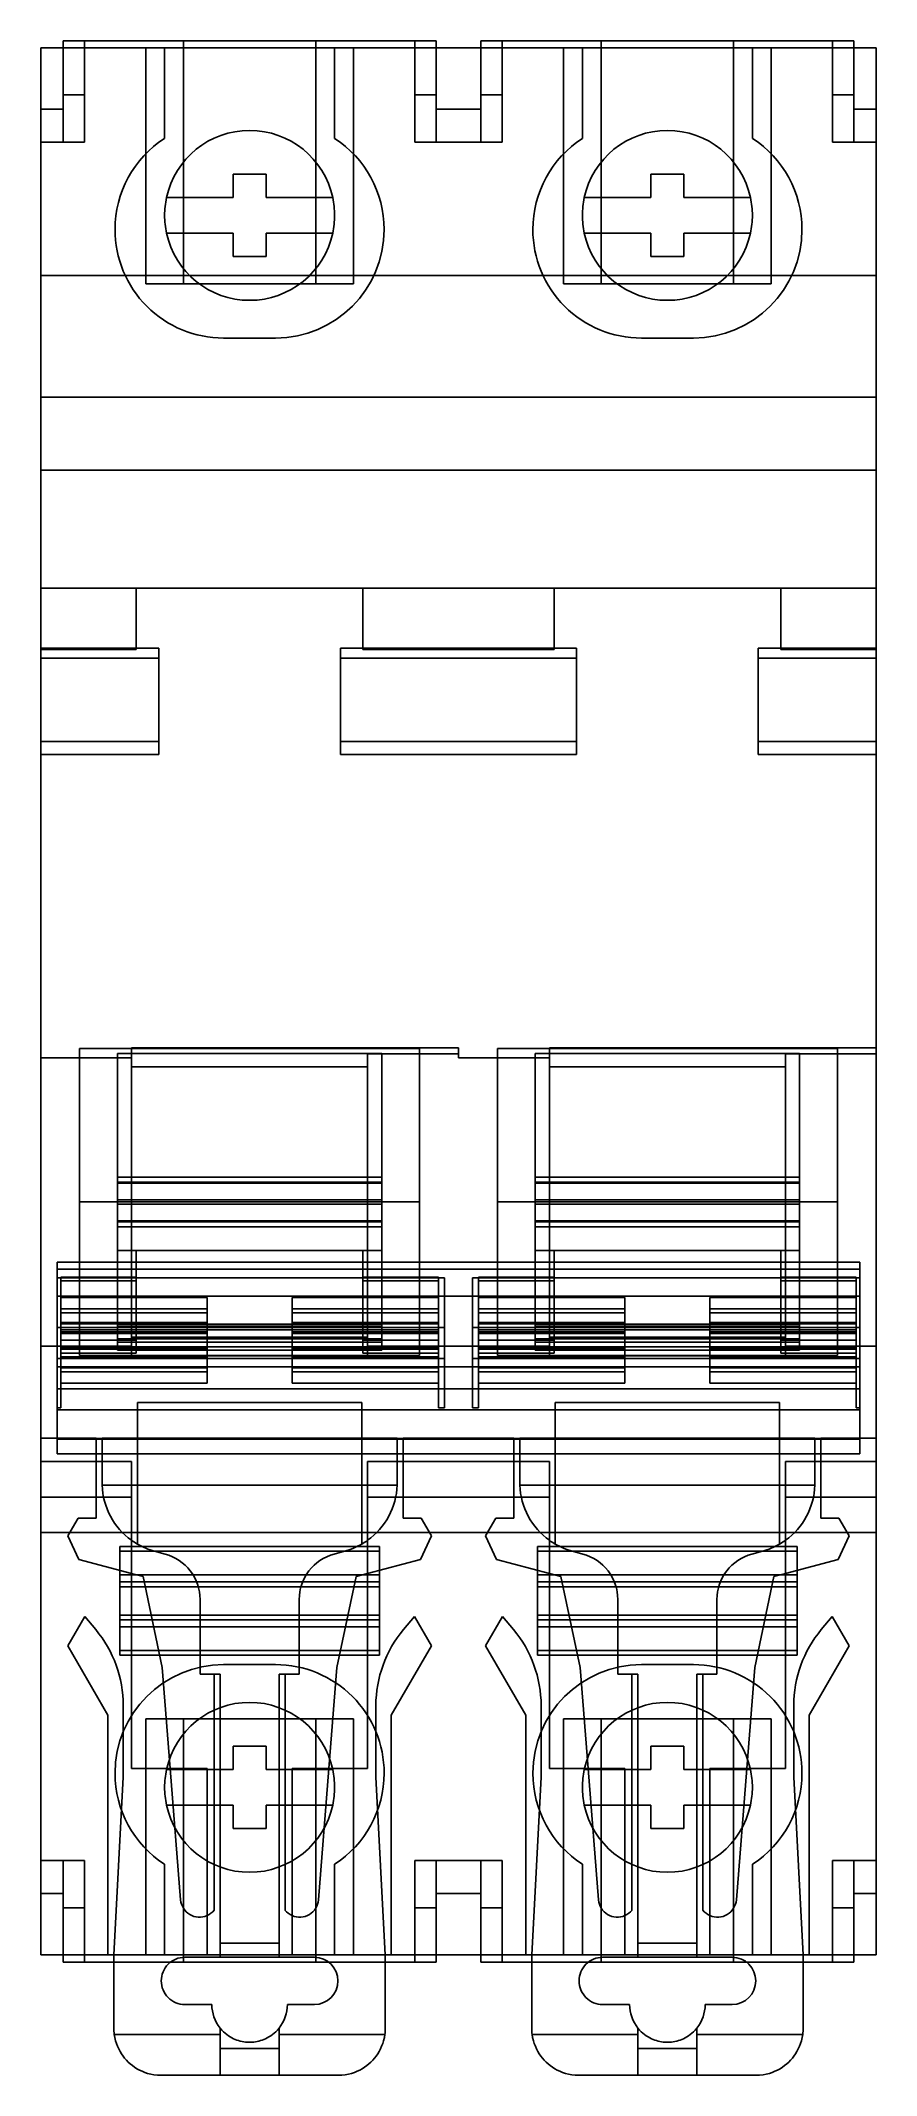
# Model space of a CAD drawing. Header units: millimetres. Extents: x -35.4 to 0, y -4.8 to 81.4.
import ezdxf

# ---------------------------------------------------------------- set-up
doc = ezdxf.new("R2010")
doc.units = ezdxf.units.MM
doc.layers.add('HIDDEN', color=7, linetype='Continuous')
doc.layers.add('THICK', color=7, linetype='Continuous')

msp = doc.modelspace()

# ---------------------------------------------------------------- linework, layer by layer
at = {"layer": 'HIDDEN'}
for p, q in [((-35.4, 81.1), (-35.4, 81.1)), ((-35.4, 81.1), (-35.4, 81.1)), ((-34.45, 81.4), (-34.45, 81.4)), ((-34.45, 81.1), (-34.45, 81.1)), ((-34.45, 81.1), (-34.45, 81.1)), ((-34.45, 78.5), (-34.45, 81.1)), ((-33.55, 81.4), (-33.55, 81.4)), ((-33.55, 81.1), (-33.55, 81.1)), ((-33.55, 79.1), (-33.55, 81.1)), ((-30.95, 81.1), (-30.95, 81.1)), ((-30.95, 81.1), (-30.95, 71.1)), ((-30.15, 81.1), (-30.15, 81.1)), ((-30.15, 77.261), (-30.15, 81.1)), ((-29.35, 81.1), (-29.35, 81.1)), ((-29.35, 81.1), (-29.35, 71.1)), ((-23.75, 81.1), (-23.75, 81.1)), ((-23.75, 81.1), (-23.75, 71.1)), ((-22.95, 81.1), (-22.95, 81.1)), ((-22.95, 81.1), (-22.95, 77.261)), ((-22.15, 81.1), (-22.15, 71.1)), ((-22.15, 81.1), (-22.15, 81.1)), ((-19.55, 81.4), (-19.55, 81.4)), ((-19.55, 81.1), (-19.55, 81.1)), ((-19.55, 79.1), (-19.55, 81.1)), ((-18.65, 81.4), (-18.65, 81.4)), ((-18.65, 81.1), (-18.65, 81.1)), ((-18.65, 81.1), (-18.65, 81.1)), ((-18.65, 78.5), (-18.65, 81.1)), ((-16.75, 81.4), (-16.75, 81.4)), ((-16.75, 81.1), (-16.75, 81.1)), ((-16.75, 81.1), (-16.75, 81.1)), ((-16.75, 78.5), (-16.75, 81.1)), ((-15.85, 81.4), (-15.85, 81.4)), ((-15.85, 81.1), (-15.85, 81.1)), ((-15.85, 79.1), (-15.85, 81.1)), ((-13.25, 81.1), (-13.25, 81.1)), ((-13.25, 81.1), (-13.25, 71.1)), ((-12.45, 81.1), (-12.45, 81.1)), ((-12.45, 77.261), (-12.45, 81.1)), ((-11.65, 81.1), (-11.65, 81.1)), ((-11.65, 81.1), (-11.65, 71.1)), ((-6.05, 81.1), (-6.05, 81.1)), ((-6.05, 81.1), (-6.05, 71.1)), ((-5.25, 81.1), (-5.25, 81.1)), ((-5.25, 81.1), (-5.25, 77.261)), ((-4.45, 81.1), (-4.45, 71.1)), ((-4.45, 81.1), (-4.45, 81.1)), ((-1.85, 81.4), (-1.85, 81.4)), ((-1.85, 81.1), (-1.85, 81.1)), ((-1.85, 79.1), (-1.85, 81.1)), ((-0.95, 81.4), (-0.95, 81.4)), ((-0.95, 81.1), (-0.95, 81.1)), ((-0.95, 81.1), (-0.95, 81.1)), ((-0.95, 78.5), (-0.95, 81.1)), ((0, 81.1), (0, 81.1)), ((0, 81.1), (0, 81.1)), ((-35.4, 78.5), (-35.4, 78.5)), ((-35.4, 78.5), (-34.45, 78.5)), ((-34.45, 79.1), (-33.55, 79.1)), ((-34.45, 79.1), (-34.45, 79.1)), ((-34.45, 77.1), (-34.45, 78.5)), ((-34.45, 78.5), (-34.45, 78.5)), ((-33.55, 77.1), (-33.55, 79.1)), ((-33.55, 79.1), (-33.55, 79.1)), ((-19.55, 79.1), (-19.55, 79.1)), ((-19.55, 77.1), (-19.55, 79.1)), ((-18.65, 79.1), (-19.55, 79.1)), ((-18.65, 79.1), (-18.65, 79.1)), ((-18.65, 78.5), (-18.65, 78.5)), ((-18.65, 77.1), (-18.65, 78.5)), ((-18.65, 78.5), (-16.75, 78.5)), ((-16.75, 79.1), (-16.75, 79.1)), ((-16.75, 79.1), (-15.85, 79.1)), ((-16.75, 77.1), (-16.75, 78.5)), ((-16.75, 78.5), (-16.75, 78.5)), ((-15.85, 77.1), (-15.85, 79.1)), ((-15.85, 79.1), (-15.85, 79.1)), ((-1.85, 79.1), (-1.85, 79.1)), ((-1.85, 77.1), (-1.85, 79.1)), ((-0.95, 79.1), (-1.85, 79.1)), ((-0.95, 79.1), (-0.95, 79.1)), ((-0.95, 78.5), (-0.95, 78.5)), ((-0.95, 77.1), (-0.95, 78.5)), ((0, 78.5), (-0.95, 78.5)), ((0, 78.5), (0, 78.5)), ((-35.4, 77.1), (-35.4, 77.1)), ((-35.4, 77.1), (-34.45, 77.1)), ((-34.45, 77.1), (-34.45, 77.1)), ((-34.45, 77.1), (-34.45, 77.1)), ((-34.45, 77.1), (-33.55, 77.1)), ((-33.55, 77.1), (-33.55, 77.1)), ((-30.15, 77.261), (-30.15, 77.261)), ((-22.95, 77.261), (-22.95, 77.261)), ((-19.55, 77.1), (-19.55, 77.1)), ((-18.65, 77.1), (-19.55, 77.1)), ((-18.65, 77.1), (-18.65, 77.1)), ((-18.65, 77.1), (-18.65, 77.1)), ((-18.65, 77.1), (-16.75, 77.1)), ((-16.75, 77.1), (-16.75, 77.1)), ((-16.75, 77.1), (-15.85, 77.1)), ((-16.75, 77.1), (-16.75, 77.1)), ((-15.85, 77.1), (-15.85, 77.1)), ((-12.45, 77.261), (-12.45, 77.261)), ((-5.25, 77.261), (-5.25, 77.261)), ((-1.85, 77.1), (-1.85, 77.1)), ((-0.95, 77.1), (-1.85, 77.1)), ((-0.95, 77.1), (-0.95, 77.1)), ((-0.95, 77.1), (-0.95, 77.1)), ((0, 77.1), (-0.95, 77.1)), ((0, 77.1), (0, 77.1)), ((-27.25, 74.75), (-27.25, 75.75)), ((-27.25, 75.75), (-25.85, 75.75)), ((-27.25, 75.75), (-27.25, 75.75)), ((-25.85, 75.75), (-25.85, 74.75)), ((-25.85, 75.75), (-25.85, 75.75)), ((-9.55, 74.75), (-9.55, 75.75)), ((-9.55, 75.75), (-8.15, 75.75)), ((-9.55, 75.75), (-9.55, 75.75)), ((-8.15, 75.75), (-8.15, 74.75)), ((-8.15, 75.75), (-8.15, 75.75)), ((-30.071, 74.75), (-30.071, 74.75)), ((-30.071, 74.75), (-27.25, 74.75)), ((-27.25, 74.75), (-27.25, 74.75)), ((-25.85, 74.75), (-23.029, 74.75)), ((-25.85, 74.75), (-25.85, 74.75)), ((-23.029, 74.75), (-23.029, 74.75)), ((-12.371, 74.75), (-12.371, 74.75)), ((-12.371, 74.75), (-9.55, 74.75)), ((-9.55, 74.75), (-9.55, 74.75)), ((-8.15, 74.75), (-5.329, 74.75)), ((-8.15, 74.75), (-8.15, 74.75)), ((-5.329, 74.75), (-5.329, 74.75)), ((-30.15, 74), (-30.15, 74)), ((-22.95, 74), (-22.95, 74)), ((-12.45, 74), (-12.45, 74)), ((-5.25, 74), (-5.25, 74)), ((-27.25, 73.25), (-30.071, 73.25)), ((-30.071, 73.25), (-30.071, 73.25)), ((-27.25, 72.25), (-27.25, 73.25)), ((-27.25, 73.25), (-27.25, 73.25)), ((-23.029, 73.25), (-25.85, 73.25)), ((-25.85, 73.25), (-25.85, 72.25)), ((-25.85, 73.25), (-25.85, 73.25)), ((-23.029, 73.25), (-23.029, 73.25)), ((-9.55, 73.25), (-12.371, 73.25)), ((-12.371, 73.25), (-12.371, 73.25)), ((-9.55, 72.25), (-9.55, 73.25)), ((-9.55, 73.25), (-9.55, 73.25)), ((-5.329, 73.25), (-8.15, 73.25)), ((-8.15, 73.25), (-8.15, 72.25)), ((-8.15, 73.25), (-8.15, 73.25)), ((-5.329, 73.25), (-5.329, 73.25)), ((-25.85, 72.25), (-27.25, 72.25)), ((-27.25, 72.25), (-27.25, 72.25)), ((-25.85, 72.25), (-25.85, 72.25)), ((-8.15, 72.25), (-9.55, 72.25)), ((-9.55, 72.25), (-9.55, 72.25)), ((-8.15, 72.25), (-8.15, 72.25)), ((-30.95, 71.1), (-26.55, 71.1)), ((-30.95, 71.1), (-30.95, 71.1)), ((-29.35, 71.1), (-29.35, 71.1)), ((-26.55, 71.1), (-22.15, 71.1)), ((-23.75, 71.1), (-23.75, 71.1)), ((-22.15, 71.1), (-22.15, 71.1)), ((-13.25, 71.1), (-8.85, 71.1)), ((-13.25, 71.1), (-13.25, 71.1)), ((-11.65, 71.1), (-11.65, 71.1)), ((-8.85, 71.1), (-4.45, 71.1)), ((-6.05, 71.1), (-6.05, 71.1)), ((-4.45, 71.1), (-4.45, 71.1)), ((-27.649, 68.8), (-27.649, 68.8)), ((-25.45, 68.8), (-27.649, 68.8)), ((-25.45, 68.8), (-25.45, 68.8)), ((-9.949, 68.8), (-9.949, 68.8)), ((-7.75, 68.8), (-9.949, 68.8)), ((-7.75, 68.8), (-7.75, 68.8)), ((-35.4, 63.2), (-35.4, 63.2)), ((0, 63.2), (-35.4, 63.2)), ((0, 63.2), (0, 63.2)), ((-35.4, 58.2), (-35.4, 58.2)), ((-31.35, 58.2), (-35.4, 58.2)), ((-31.35, 58.2), (-31.35, 58.2)), ((-13.65, 58.2), (-21.75, 58.2)), ((-21.75, 58.2), (-21.75, 58.2)), ((-13.65, 58.2), (-13.65, 58.2)), ((0, 58.2), (-4.05, 58.2)), ((-4.05, 58.2), (-4.05, 58.2)), ((0, 58.2), (0, 58.2)), ((-35.4, 55.667), (-30.4, 55.667)), ((-35.4, 55.6), (-35.4, 55.6)), ((-31.35, 55.6), (-31.35, 55.6)), ((-30.4, 55.243), (-30.4, 55.667)), ((-22.7, 55.243), (-22.7, 55.667)), ((-22.7, 55.667), (-12.7, 55.667)), ((-21.75, 55.6), (-21.75, 55.6)), ((-13.65, 55.6), (-13.65, 55.6)), ((-12.7, 55.243), (-12.7, 55.667)), ((-5, 55.243), (-5, 55.667)), ((0, 55.667), (-5, 55.667)), ((-4.05, 55.6), (-4.05, 55.6)), ((0, 55.6), (0, 55.6)), ((-31.55, 38.307), (-35.4, 38.307)), ((-33.75, 32.2), (-33.75, 38.7)), ((-33.75, 38.7), (-19.35, 38.7)), ((-32.15, 38.488), (-32.15, 31.652)), ((-32.15, 38.488), (-20.95, 38.488)), ((-17.7, 38.725), (-31.55, 38.725)), ((-31.55, 37.924), (-31.55, 38.725)), ((-21.55, 37.924), (-21.55, 38.481)), ((-17.7, 38.481), (-21.55, 38.481)), ((-20.95, 38.488), (-20.95, 31.652)), ((-19.35, 32.2), (-19.35, 38.7)), ((-17.7, 38.725), (-17.7, 38.481)), ((-17.7, 38.481), (-17.7, 38.307)), ((-13.85, 38.307), (-17.7, 38.307)), ((-16.05, 32.2), (-16.05, 38.7)), ((-16.05, 38.7), (-1.65, 38.7)), ((-14.45, 38.488), (-14.45, 31.652)), ((-14.45, 38.488), (-3.25, 38.488)), ((0, 38.725), (-13.85, 38.725)), ((-13.85, 37.924), (-13.85, 38.725)), ((0, 38.481), (-3.85, 38.481)), ((-3.85, 37.924), (-3.85, 38.481)), ((-3.25, 38.488), (-3.25, 31.652)), ((-1.65, 38.7), (-1.65, 32.2)), ((-21.55, 37.924), (-31.55, 37.924)), ((-31.55, 37.924), (-31.55, 32.2)), ((-21.55, 37.924), (-21.55, 32.2)), ((-3.85, 37.924), (-13.85, 37.924)), ((-13.85, 37.924), (-13.85, 32.2)), ((-3.85, 37.924), (-3.85, 32.2)), ((-32.15, 33.25), (-20.95, 33.25)), ((-20.95, 33.038), (-32.15, 33.038)), ((-32.15, 32.993), (-20.95, 32.993)), ((-14.45, 33.25), (-3.25, 33.25)), ((-3.25, 33.038), (-14.45, 33.038)), ((-14.45, 32.993), (-3.25, 32.993)), ((-33.75, 32.2), (-31.55, 32.2)), ((-33.75, 25.7), (-33.75, 32.2)), ((-33.75, 32.2), (-19.35, 32.2)), ((-32.15, 32.292), (-20.95, 32.292)), ((-32.15, 32.108), (-20.95, 32.108)), ((-31.55, 32.2), (-31.55, 26.476)), ((-21.55, 32.2), (-21.55, 26.476)), ((-21.55, 32.2), (-19.35, 32.2)), ((-19.35, 25.7), (-19.35, 32.2)), ((-16.05, 32.2), (-1.65, 32.2)), ((-16.05, 32.2), (-13.85, 32.2)), ((-16.05, 25.7), (-16.05, 32.2)), ((-14.45, 32.292), (-3.25, 32.292)), ((-14.45, 32.108), (-3.25, 32.108)), ((-13.85, 32.2), (-13.85, 26.476)), ((-3.85, 32.2), (-3.85, 26.476)), ((-3.85, 32.2), (-1.65, 32.2)), ((-1.65, 25.7), (-1.65, 32.2)), ((-32.15, 25.919), (-32.15, 31.652)), ((-32.15, 31.407), (-20.95, 31.407)), ((-20.95, 31.362), (-32.15, 31.362)), ((-32.15, 31.15), (-20.95, 31.15)), ((-20.95, 25.919), (-20.95, 31.652)), ((-14.45, 25.919), (-14.45, 31.652)), ((-14.45, 31.407), (-3.25, 31.407)), ((-3.25, 31.362), (-14.45, 31.362)), ((-14.45, 31.15), (-3.25, 31.15)), ((-3.25, 25.919), (-3.25, 31.652)), ((-0.7, 29.651), (-34.7, 29.651)), ((-34.7, 29.352), (-34.7, 29.651)), ((-0.7, 29.352), (-34.7, 29.352)), ((-34.7, 28.988), (-34.7, 29.352)), ((-20.95, 30.146), (-32.15, 30.146)), ((-31.35, 30.139), (-32.15, 30.139)), ((-31.35, 26.927), (-31.35, 30.139)), ((-21.75, 26.927), (-21.75, 30.139)), ((-20.95, 30.139), (-21.75, 30.139)), ((-3.25, 30.146), (-14.45, 30.146)), ((-13.65, 30.139), (-14.45, 30.139)), ((-13.65, 26.927), (-13.65, 30.139)), ((-3.25, 30.139), (-4.05, 30.139)), ((-4.05, 26.927), (-4.05, 30.139)), ((-0.7, 29.352), (-0.7, 29.651)), ((-0.7, 28.988), (-0.7, 29.352)), ((-18.3, 28.988), (-34.7, 28.988)), ((-34.7, 26.887), (-34.7, 28.988)), ((-34.55, 29.013), (-31.35, 29.013)), ((-34.55, 29.013), (-34.55, 28.866)), ((-34.55, 28.866), (-34.55, 26.351)), ((-34.55, 28.866), (-31.35, 28.866)), ((-18.55, 29.013), (-21.75, 29.013)), ((-18.55, 28.866), (-21.75, 28.866)), ((-18.55, 29.013), (-18.55, 28.866)), ((-18.55, 28.866), (-18.55, 26.351)), ((-18.3, 25.575), (-18.3, 28.988)), ((-17.1, 25.575), (-17.1, 28.988)), ((-0.7, 28.988), (-17.1, 28.988)), ((-16.85, 29.013), (-16.85, 28.866)), ((-16.85, 29.013), (-13.65, 29.013)), ((-16.85, 28.866), (-16.85, 26.351)), ((-16.85, 28.866), (-13.65, 28.866)), ((-0.85, 29.013), (-4.05, 29.013)), ((-0.85, 28.866), (-4.05, 28.866)), ((-0.85, 29.013), (-0.85, 28.866)), ((-0.85, 28.866), (-0.85, 26.351)), ((-0.7, 26.887), (-0.7, 28.988)), ((-0.7, 28.212), (-34.7, 28.212)), ((-34.55, 28.153), (-28.35, 28.153)), ((-34.55, 27.676), (-28.35, 27.676)), ((-28.35, 27.497), (-28.35, 28.153)), ((-24.75, 27.497), (-24.75, 28.153)), ((-18.55, 28.153), (-24.75, 28.153)), ((-18.55, 27.676), (-24.75, 27.676)), ((-16.85, 28.153), (-10.65, 28.153)), ((-16.85, 27.676), (-10.65, 27.676)), ((-10.65, 27.497), (-10.65, 28.153)), ((-7.05, 27.497), (-7.05, 28.153)), ((-0.85, 28.153), (-7.05, 28.153)), ((-0.85, 27.676), (-7.05, 27.676)), ((-34.7, 25.575), (-34.7, 26.887)), ((-18.3, 26.887), (-34.7, 26.887)), ((-34.55, 27.497), (-28.35, 27.497)), ((-34.55, 27.1), (-28.35, 27.1)), ((-34.55, 27.041), (-28.35, 27.041)), ((-18.55, 26.782), (-34.55, 26.782)), ((-32.15, 27.023), (-20.95, 27.023)), ((-20.95, 26.934), (-32.15, 26.934)), ((-31.35, 26.927), (-32.15, 26.927)), ((-31.35, 26.927), (-31.35, 25.788)), ((-28.35, 27.296), (-28.35, 27.497)), ((-28.35, 26.704), (-28.35, 27.296)), ((-24.75, 27.296), (-24.75, 27.497)), ((-18.55, 27.497), (-24.75, 27.497)), ((-24.75, 26.704), (-24.75, 27.296)), ((-18.55, 27.1), (-24.75, 27.1)), ((-24.75, 27.041), (-18.55, 27.041)), ((-21.75, 26.927), (-21.75, 25.788)), ((-20.95, 26.927), (-21.75, 26.927)), ((-0.7, 26.887), (-17.1, 26.887)), ((-16.85, 27.497), (-10.65, 27.497)), ((-16.85, 27.1), (-10.65, 27.1)), ((-16.85, 27.041), (-10.65, 27.041)), ((-0.85, 26.782), (-16.85, 26.782)), ((-14.45, 27.023), (-3.25, 27.023)), ((-3.25, 26.934), (-14.45, 26.934)), ((-13.65, 26.927), (-14.45, 26.927)), ((-13.65, 26.927), (-13.65, 25.788)), ((-10.65, 27.296), (-10.65, 27.497)), ((-10.65, 26.704), (-10.65, 27.296)), ((-7.05, 27.296), (-7.05, 27.497)), ((-0.85, 27.497), (-7.05, 27.497)), ((-7.05, 26.704), (-7.05, 27.296)), ((-0.85, 27.1), (-7.05, 27.1)), ((-7.05, 27.041), (-0.85, 27.041)), ((-4.05, 26.927), (-4.05, 25.788)), ((-3.25, 26.927), (-4.05, 26.927)), ((-0.7, 25.575), (-0.7, 26.887)), ((-31.55, 26.093), (-35.4, 26.093)), ((-34.55, 26.704), (-28.35, 26.704)), ((-34.55, 26.698), (-28.35, 26.698)), ((-34.55, 26.624), (-28.35, 26.624)), ((-34.55, 26.351), (-34.55, 25.788)), ((-34.55, 26.351), (-31.35, 26.351)), ((-34.55, 26.049), (-28.35, 26.049)), ((-34.55, 25.976), (-28.35, 25.976)), ((-34.55, 25.969), (-28.35, 25.969)), ((-32.15, 26.398), (-20.95, 26.398)), ((-32.15, 26.26), (-20.95, 26.26)), ((-20.95, 26.065), (-32.15, 26.065)), ((-20.95, 25.919), (-32.15, 25.919)), ((-31.55, 25.675), (-31.55, 26.476)), ((-21.55, 26.476), (-31.55, 26.476)), ((-28.35, 26.049), (-28.35, 26.704)), ((-28.35, 25.573), (-28.35, 26.049)), ((-18.55, 26.704), (-24.75, 26.704)), ((-24.75, 26.049), (-24.75, 26.704)), ((-24.75, 26.698), (-18.55, 26.698)), ((-18.55, 26.624), (-24.75, 26.624)), ((-24.75, 25.573), (-24.75, 26.049)), ((-18.55, 26.049), (-24.75, 26.049)), ((-24.75, 25.976), (-18.55, 25.976)), ((-18.55, 25.969), (-24.75, 25.969)), ((-18.55, 26.351), (-21.75, 26.351)), ((-21.55, 25.675), (-21.55, 26.476)), ((-13.85, 26.093), (-21.55, 26.093)), ((-18.55, 26.351), (-18.55, 25.788)), ((-16.85, 26.704), (-10.65, 26.704)), ((-16.85, 26.698), (-10.65, 26.698)), ((-16.85, 26.624), (-10.65, 26.624)), ((-16.85, 26.351), (-16.85, 25.788)), ((-16.85, 26.351), (-13.65, 26.351)), ((-16.85, 26.049), (-10.65, 26.049)), ((-16.85, 25.976), (-10.65, 25.976)), ((-16.85, 25.969), (-10.65, 25.969)), ((-14.45, 26.398), (-3.25, 26.398)), ((-14.45, 26.26), (-3.25, 26.26)), ((-3.25, 26.065), (-14.45, 26.065)), ((-3.25, 25.919), (-14.45, 25.919)), ((-13.85, 25.675), (-13.85, 26.476)), ((-3.85, 26.476), (-13.85, 26.476)), ((-10.65, 26.049), (-10.65, 26.704)), ((-10.65, 25.573), (-10.65, 26.049)), ((-0.85, 26.704), (-7.05, 26.704)), ((-7.05, 26.049), (-7.05, 26.704)), ((-7.05, 26.698), (-0.85, 26.698)), ((-0.85, 26.624), (-7.05, 26.624)), ((-7.05, 25.573), (-7.05, 26.049)), ((-0.85, 26.049), (-7.05, 26.049)), ((-7.05, 25.976), (-0.85, 25.976)), ((-0.85, 25.969), (-7.05, 25.969)), ((-0.85, 26.351), (-4.05, 26.351)), ((-3.85, 25.675), (-3.85, 26.476)), ((0, 26.093), (-3.85, 26.093)), ((-0.85, 26.351), (-0.85, 25.788)), ((-34.55, 25.575), (-34.7, 25.575)), ((-34.7, 25.209), (-34.7, 25.575)), ((-0.7, 25.209), (-34.7, 25.209)), ((-34.7, 23.395), (-34.7, 25.209)), ((-34.55, 25.788), (-31.35, 25.788)), ((-34.55, 25.575), (-34.55, 25.788)), ((-34.55, 25.633), (-28.35, 25.633)), ((-18.55, 25.575), (-34.55, 25.575)), ((-34.55, 25.575), (-34.55, 23.474)), ((-34.55, 25.573), (-28.35, 25.573)), ((-34.55, 25.176), (-28.35, 25.176)), ((-33.75, 25.7), (-19.35, 25.7)), ((-21.55, 25.675), (-31.55, 25.675)), ((-28.35, 25.131), (-28.35, 25.614)), ((-28.35, 24.997), (-28.35, 25.131)), ((-24.75, 25.633), (-18.55, 25.633)), ((-24.75, 25.131), (-24.75, 25.614)), ((-18.55, 25.573), (-24.75, 25.573)), ((-18.55, 25.176), (-24.75, 25.176)), ((-24.75, 24.997), (-24.75, 25.131)), ((-18.55, 25.788), (-21.75, 25.788)), ((-18.55, 25.575), (-18.55, 25.788)), ((-18.3, 25.575), (-18.55, 25.575)), ((-18.55, 25.575), (-18.55, 23.474)), ((-18.3, 25.575), (-18.3, 23.474)), ((-16.85, 25.575), (-17.1, 25.575)), ((-17.1, 25.575), (-17.1, 23.474)), ((-16.85, 25.788), (-13.65, 25.788)), ((-16.85, 25.575), (-16.85, 25.788)), ((-16.85, 25.633), (-10.65, 25.633)), ((-0.85, 25.575), (-16.85, 25.575)), ((-16.85, 25.575), (-16.85, 23.474)), ((-16.85, 25.573), (-10.65, 25.573)), ((-16.85, 25.176), (-10.65, 25.176)), ((-16.05, 25.7), (-1.65, 25.7)), ((-3.85, 25.675), (-13.85, 25.675)), ((-10.65, 25.131), (-10.65, 25.614)), ((-10.65, 24.997), (-10.65, 25.131)), ((-7.05, 25.633), (-0.85, 25.633)), ((-7.05, 25.131), (-7.05, 25.614)), ((-0.85, 25.573), (-7.05, 25.573)), ((-0.85, 25.176), (-7.05, 25.176)), ((-7.05, 24.997), (-7.05, 25.131)), ((-0.85, 25.788), (-4.05, 25.788)), ((-0.85, 25.575), (-0.85, 25.788)), ((-0.7, 25.575), (-0.85, 25.575)), ((-0.85, 25.575), (-0.85, 23.474)), ((-0.7, 25.209), (-0.7, 25.575)), ((-0.7, 23.395), (-0.7, 25.209)), ((-0.7, 24.288), (-34.7, 24.288)), ((-34.55, 24.997), (-28.35, 24.997)), ((-34.55, 24.521), (-28.35, 24.521)), ((-28.35, 24.521), (-28.35, 24.997)), ((-18.55, 24.997), (-24.75, 24.997)), ((-24.75, 24.521), (-24.75, 24.997)), ((-18.55, 24.521), (-24.75, 24.521)), ((-16.85, 24.997), (-10.65, 24.997)), ((-16.85, 24.521), (-10.65, 24.521)), ((-10.65, 24.521), (-10.65, 24.997)), ((-0.85, 24.997), (-7.05, 24.997)), ((-7.05, 24.521), (-7.05, 24.997)), ((-0.85, 24.521), (-7.05, 24.521)), ((-34.55, 23.474), (-34.7, 23.474)), ((-34.7, 22.151), (-34.7, 23.395)), ((-0.7, 23.395), (-34.7, 23.395)), ((-31.3, 23.7), (-31.3, 23.7)), ((-21.8, 23.7), (-21.8, 23.7)), ((-18.3, 23.474), (-18.55, 23.474)), ((-16.85, 23.474), (-17.1, 23.474)), ((-13.6, 23.7), (-13.6, 23.7)), ((-4.1, 23.7), (-4.1, 23.7)), ((-0.7, 23.474), (-0.85, 23.474)), ((-0.7, 22.151), (-0.7, 23.395)), ((-35.4, 22.2), (-35.4, 22.2)), ((-34.7, 21.525), (-34.7, 22.182)), ((-34.7, 22.182), (-0.7, 22.182)), ((-0.7, 22.151), (-34.7, 22.151)), ((-33.05, 22.2), (-33.05, 22.2)), ((-32.8, 22.2), (-32.8, 22.2)), ((-31.3, 22.2), (-31.3, 22.2)), ((-21.8, 22.2), (-31.3, 22.2)), ((-21.8, 22.2), (-21.8, 22.2)), ((-20.3, 22.2), (-20.3, 22.2)), ((-20.05, 22.2), (-20.05, 22.2)), ((-15.35, 22.2), (-15.35, 22.2)), ((-15.1, 22.2), (-15.1, 22.2)), ((-13.6, 22.2), (-13.6, 22.2)), ((-4.1, 22.2), (-13.6, 22.2)), ((-4.1, 22.2), (-4.1, 22.2)), ((-2.6, 22.2), (-2.6, 22.2)), ((-2.35, 22.2), (-2.35, 22.2)), ((-0.7, 21.525), (-0.7, 22.182)), ((0, 22.2), (0, 22.2)), ((-35.4, 21.2), (-35.4, 21.2)), ((-0.7, 21.525), (-34.7, 21.525)), ((-33.05, 21.2), (-33.05, 18.8)), ((-33.05, 21.2), (-33.05, 21.2)), ((-32.8, 20.302), (-32.8, 21.2)), ((-31.55, 21.2), (-31.55, 21.2)), ((-21.55, 21.2), (-21.55, 21.2)), ((-20.3, 20.302), (-20.3, 21.2)), ((-20.05, 18.8), (-20.05, 21.2)), ((-20.05, 21.2), (-20.05, 21.2)), ((-15.35, 21.2), (-15.35, 21.2)), ((-15.35, 21.2), (-15.35, 18.8)), ((-15.1, 20.302), (-15.1, 21.2)), ((-13.85, 21.2), (-13.85, 21.2)), ((-3.85, 21.2), (-3.85, 21.2)), ((-2.6, 20.302), (-2.6, 21.2)), ((-2.35, 18.8), (-2.35, 21.2)), ((-2.35, 21.2), (-2.35, 21.2)), ((0, 21.2), (0, 21.2)), ((-32.8, 20.302), (-32.8, 20.287)), ((-32.8, 20.302), (-32.8, 20.302)), ((-32.8, 20.287), (-32.8, 20.273)), ((-32.8, 20.273), (-32.8, 20.258)), ((-32.8, 20.258), (-32.799, 20.244)), ((-32.799, 20.244), (-32.799, 20.229)), ((-32.799, 20.229), (-32.799, 20.215)), ((-32.799, 20.215), (-32.798, 20.2)), ((-31.55, 20.2), (-32.798, 20.2)), ((-21.55, 20.2), (-20.302, 20.2)), ((-20.302, 20.2), (-20.301, 20.215)), ((-20.301, 20.244), (-20.3, 20.258)), ((-20.301, 20.229), (-20.301, 20.244)), ((-20.301, 20.215), (-20.301, 20.229)), ((-20.3, 20.302), (-20.3, 20.302)), ((-20.3, 20.287), (-20.3, 20.302)), ((-20.3, 20.273), (-20.3, 20.287)), ((-20.3, 20.258), (-20.3, 20.273)), ((-15.1, 20.302), (-15.1, 20.287)), ((-15.1, 20.302), (-15.1, 20.302)), ((-15.1, 20.287), (-15.1, 20.273)), ((-15.1, 20.273), (-15.1, 20.258)), ((-15.1, 20.258), (-15.099, 20.244)), ((-15.099, 20.244), (-15.099, 20.229)), ((-15.099, 20.229), (-15.099, 20.215)), ((-15.099, 20.215), (-15.098, 20.2)), ((-13.85, 20.2), (-15.098, 20.2)), ((-3.85, 20.2), (-2.602, 20.2)), ((-2.602, 20.2), (-2.601, 20.215)), ((-2.601, 20.244), (-2.6, 20.258)), ((-2.601, 20.229), (-2.601, 20.244)), ((-2.601, 20.215), (-2.601, 20.229)), ((-2.6, 20.302), (-2.6, 20.302)), ((-2.6, 20.287), (-2.6, 20.302)), ((-2.6, 20.273), (-2.6, 20.287)), ((-2.6, 20.258), (-2.6, 20.273)), ((-35.4, 19.7), (-35.4, 19.7)), ((-33.05, 19.7), (-35.4, 19.7)), ((-33.05, 19.7), (-33.05, 19.7)), ((-20.05, 19.7), (-20.05, 19.7)), ((-15.35, 19.7), (-20.05, 19.7)), ((-15.35, 19.7), (-15.35, 19.7)), ((-2.35, 19.7), (-2.35, 19.7)), ((0, 19.7), (-2.35, 19.7)), ((0, 19.7), (0, 19.7)), ((-35.4, 18.2), (-35.4, 18.2)), ((0, 18.2), (-35.4, 18.2)), ((-33.817, 18.8), (-34.25, 18.05)), ((-33.05, 18.8), (-33.817, 18.8)), ((-33.817, 18.8), (-33.817, 18.8)), ((-33.05, 18.8), (-33.05, 18.8)), ((-19.283, 18.8), (-20.05, 18.8)), ((-20.05, 18.8), (-20.05, 18.8)), ((-18.85, 18.05), (-19.283, 18.8)), ((-19.283, 18.8), (-19.283, 18.8)), ((-16.117, 18.8), (-16.55, 18.05)), ((-15.35, 18.8), (-16.117, 18.8)), ((-16.117, 18.8), (-16.117, 18.8)), ((-15.35, 18.8), (-15.35, 18.8)), ((-1.583, 18.8), (-2.35, 18.8)), ((-2.35, 18.8), (-2.35, 18.8)), ((-1.15, 18.05), (-1.583, 18.8)), ((-1.583, 18.8), (-1.583, 18.8)), ((0, 18.2), (0, 18.2)), ((-34.25, 18.05), (-33.787, 17.057)), ((-34.25, 18.05), (-34.25, 18.05)), ((-32.05, 17.6), (-32.05, 17.6)), ((-32.05, 17.4), (-32.05, 17.6)), ((-32.05, 17.6), (-21.05, 17.6)), ((-32.05, 17.4), (-32.05, 17.4)), ((-32.05, 16.4), (-32.05, 17.4)), ((-32.05, 17.4), (-21.05, 17.4)), ((-31.3, 17.704), (-31.3, 17.704)), ((-30.576, 17.404), (-30.576, 17.404)), ((-30.132, 17.285), (-30.132, 17.285)), ((-22.968, 17.285), (-22.968, 17.285)), ((-22.524, 17.404), (-22.524, 17.404)), ((-21.8, 17.704), (-21.8, 17.704)), ((-21.05, 17.4), (-21.05, 17.6)), ((-21.05, 17.6), (-21.05, 17.6)), ((-21.05, 16.4), (-21.05, 17.4)), ((-21.05, 17.4), (-21.05, 17.4)), ((-19.313, 17.057), (-18.85, 18.05)), ((-18.85, 18.05), (-18.85, 18.05)), ((-16.55, 18.05), (-16.087, 17.057)), ((-16.55, 18.05), (-16.55, 18.05)), ((-14.35, 17.6), (-14.35, 17.6)), ((-14.35, 17.4), (-14.35, 17.6)), ((-14.35, 17.6), (-3.35, 17.6)), ((-14.35, 17.4), (-14.35, 17.4)), ((-14.35, 17.4), (-14.35, 16.4)), ((-14.35, 17.4), (-3.35, 17.4)), ((-13.6, 17.704), (-13.6, 17.704)), ((-12.876, 17.404), (-12.876, 17.404)), ((-12.432, 17.285), (-12.432, 17.285)), ((-5.268, 17.285), (-5.268, 17.285)), ((-4.824, 17.404), (-4.824, 17.404)), ((-4.1, 17.704), (-4.1, 17.704)), ((-3.35, 17.4), (-3.35, 17.6)), ((-3.35, 17.6), (-3.35, 17.6)), ((-3.35, 17.4), (-3.35, 16.4)), ((-3.35, 17.4), (-3.35, 17.4)), ((-1.613, 17.057), (-1.15, 18.05)), ((-1.15, 18.05), (-1.15, 18.05)), ((-33.787, 17.057), (-33.787, 17.057)), ((-31.55, 16.458), (-33.787, 17.057)), ((-32.05, 15.9), (-32.05, 16.4)), ((-32.05, 16.4), (-21.05, 16.4)), ((-19.313, 17.057), (-21.55, 16.458)), ((-21.05, 15.9), (-21.05, 16.4)), ((-19.313, 17.057), (-19.313, 17.057)), ((-13.85, 16.458), (-16.087, 17.057)), ((-16.087, 17.057), (-16.087, 17.057)), ((-14.35, 15.9), (-14.35, 16.4)), ((-14.35, 16.4), (-3.35, 16.4)), ((-1.613, 17.057), (-3.85, 16.458)), ((-3.35, 15.9), (-3.35, 16.4)), ((-1.613, 17.057), (-1.613, 17.057)), ((-32.05, 16.1), (-32.05, 16.1)), ((-32.05, 16.1), (-21.05, 16.1)), ((-32.05, 14.7), (-32.05, 15.918)), ((-32.05, 15.9), (-32.05, 15.9)), ((-32.05, 15.9), (-21.05, 15.9)), ((-31.064, 16.327), (-31.064, 16.327)), ((-22.036, 16.327), (-22.036, 16.327)), ((-21.05, 16.1), (-21.05, 16.1)), ((-21.05, 14.7), (-21.05, 15.918)), ((-21.05, 15.9), (-21.05, 15.9)), ((-14.35, 16.1), (-14.35, 16.1)), ((-14.35, 16.1), (-3.35, 16.1)), ((-14.35, 14.7), (-14.35, 15.918)), ((-14.35, 15.9), (-14.35, 15.9)), ((-14.35, 15.9), (-3.35, 15.9)), ((-13.364, 16.327), (-13.364, 16.327)), ((-4.336, 16.327), (-4.336, 16.327)), ((-3.35, 16.1), (-3.35, 16.1)), ((-3.35, 14.7), (-3.35, 15.918)), ((-3.35, 15.9), (-3.35, 15.9)), ((-32.05, 14.7), (-32.05, 14.7)), ((-32.05, 14.2), (-32.05, 14.7)), ((-32.05, 14.7), (-21.05, 14.7)), ((-28.65, 15.353), (-28.65, 15.353)), ((-24.45, 15.353), (-24.45, 15.353)), ((-21.05, 14.2), (-21.05, 14.7)), ((-21.05, 14.7), (-21.05, 14.7)), ((-14.35, 14.7), (-14.35, 14.7)), ((-14.35, 14.2), (-14.35, 14.7)), ((-14.35, 14.7), (-3.35, 14.7)), ((-10.95, 15.353), (-10.95, 15.353)), ((-6.75, 15.353), (-6.75, 15.353)), ((-3.35, 14.2), (-3.35, 14.7)), ((-3.35, 14.7), (-3.35, 14.7)), ((-33.535, 14.636), (-34.25, 13.398)), ((-33.535, 14.636), (-33.07, 14.081)), ((-33.535, 14.636), (-33.535, 14.636)), ((-33.07, 14.081), (-33.07, 14.081)), ((-32.05, 14.5), (-32.05, 14.5)), ((-32.05, 14.5), (-21.05, 14.5)), ((-32.05, 13.2), (-32.05, 14.2)), ((-32.05, 14.2), (-21.05, 14.2)), ((-21.05, 14.5), (-21.05, 14.5)), ((-21.05, 13.2), (-21.05, 14.2)), ((-19.565, 14.636), (-20.03, 14.081)), ((-20.03, 14.081), (-20.03, 14.081)), ((-18.85, 13.398), (-19.565, 14.636)), ((-19.565, 14.636), (-19.565, 14.636)), ((-15.835, 14.636), (-16.55, 13.398)), ((-15.835, 14.636), (-15.37, 14.081)), ((-15.835, 14.636), (-15.835, 14.636)), ((-15.37, 14.081), (-15.37, 14.081)), ((-14.35, 14.5), (-14.35, 14.5)), ((-14.35, 14.5), (-3.35, 14.5)), ((-14.35, 14.2), (-14.35, 13.2)), ((-14.35, 14.2), (-3.35, 14.2)), ((-3.35, 14.5), (-3.35, 14.5)), ((-3.35, 14.2), (-3.35, 13.2)), ((-1.865, 14.636), (-2.33, 14.081)), ((-2.33, 14.081), (-2.33, 14.081)), ((-1.15, 13.398), (-1.865, 14.636)), ((-1.865, 14.636), (-1.865, 14.636)), ((-34.25, 13.398), (-34.25, 13.398)), ((-34.25, 13.398), (-32.55, 10.454)), ((-32.05, 13.2), (-32.05, 13.2)), ((-32.05, 13), (-32.05, 13.2)), ((-32.05, 13.2), (-21.05, 13.2)), ((-32.05, 13), (-32.05, 13)), ((-32.05, 13), (-21.05, 13)), ((-21.05, 13), (-21.05, 13.2)), ((-21.05, 13.2), (-21.05, 13.2)), ((-21.05, 13), (-21.05, 13)), ((-20.55, 10.454), (-18.85, 13.398)), ((-18.85, 13.398), (-18.85, 13.398)), ((-16.55, 13.398), (-16.55, 13.398)), ((-16.55, 13.398), (-14.85, 10.454)), ((-14.35, 13.2), (-14.35, 13.2)), ((-14.35, 13), (-14.35, 13.2)), ((-14.35, 13.2), (-3.35, 13.2)), ((-14.35, 13), (-14.35, 13)), ((-14.35, 13), (-3.35, 13)), ((-3.35, 13), (-3.35, 13.2)), ((-3.35, 13.2), (-3.35, 13.2)), ((-3.35, 13), (-3.35, 13)), ((-2.85, 10.454), (-1.15, 13.398)), ((-1.15, 13.398), (-1.15, 13.398)), ((-30.247, 12.482), (-30.247, 12.482)), ((-28.65, 12.2), (-28.65, 12.2)), ((-28.05, 12.2), (-28.05, 12.2)), ((-27.8, 12.2), (-27.8, 12.2)), ((-27.65, 12.6), (-27.65, 12.6)), ((-27.65, 12.6), (-25.451, 12.6)), ((-25.451, 12.6), (-25.451, 12.6)), ((-25.3, 12.2), (-25.3, 12.2)), ((-25.05, 12.2), (-25.05, 12.2)), ((-24.45, 12.2), (-24.45, 12.2)), ((-22.853, 12.482), (-22.853, 12.482)), ((-12.547, 12.482), (-12.547, 12.482)), ((-10.95, 12.2), (-10.95, 12.2)), ((-10.35, 12.2), (-10.35, 12.2)), ((-10.1, 12.2), (-10.1, 12.2)), ((-9.95, 12.6), (-7.751, 12.6)), ((-9.95, 12.6), (-9.95, 12.6)), ((-7.751, 12.6), (-7.751, 12.6)), ((-7.6, 12.2), (-7.6, 12.2)), ((-7.35, 12.2), (-7.35, 12.2)), ((-6.75, 12.2), (-6.75, 12.2)), ((-5.153, 12.482), (-5.153, 12.482)), ((-32.55, 10.454), (-32.55, 10.454)), ((-32.55, 10.454), (-32.55, 0.3)), ((-31.9, 10.867), (-31.9, 7.832)), ((-31.9, 10.867), (-31.9, 10.867)), ((-21.2, 10.867), (-21.2, 10.867)), ((-21.2, 7.832), (-21.2, 10.867)), ((-20.55, 0.3), (-20.55, 10.454)), ((-20.55, 10.454), (-20.55, 10.454)), ((-14.85, 10.454), (-14.85, 10.454)), ((-14.85, 10.454), (-14.85, 0.3)), ((-14.2, 10.867), (-14.2, 10.867)), ((-14.2, 10.867), (-14.2, 7.832)), ((-3.5, 10.867), (-3.5, 10.867)), ((-3.5, 7.832), (-3.5, 10.867)), ((-2.85, 0.3), (-2.85, 10.454)), ((-2.85, 10.454), (-2.85, 10.454)), ((-30.95, 10.3), (-30.95, 10.3)), ((-30.95, 0.3), (-30.95, 10.3)), ((-30.95, 10.3), (-26.55, 10.3)), ((-29.35, 0.3), (-29.35, 10.3)), ((-29.35, 10.3), (-29.35, 10.3)), ((-26.55, 10.3), (-22.15, 10.3)), ((-23.75, 0.3), (-23.75, 10.3)), ((-23.75, 10.3), (-23.75, 10.3)), ((-22.15, 0.3), (-22.15, 10.3)), ((-22.15, 10.3), (-22.15, 10.3)), ((-13.25, 10.3), (-8.85, 10.3)), ((-13.25, 0.3), (-13.25, 10.3)), ((-13.25, 10.3), (-13.25, 10.3)), ((-11.65, 0.3), (-11.65, 10.3)), ((-11.65, 10.3), (-11.65, 10.3)), ((-8.85, 10.3), (-4.45, 10.3)), ((-6.05, 0.3), (-6.05, 10.3)), ((-6.05, 10.3), (-6.05, 10.3)), ((-4.45, 0.3), (-4.45, 10.3)), ((-4.45, 10.3), (-4.45, 10.3)), ((-27.25, 8.15), (-27.25, 9.15)), ((-27.25, 9.15), (-25.85, 9.15)), ((-27.25, 9.15), (-27.25, 9.15)), ((-25.85, 9.15), (-25.85, 8.15)), ((-25.85, 9.15), (-25.85, 9.15)), ((-9.55, 8.15), (-9.55, 9.15)), ((-9.55, 9.15), (-8.15, 9.15)), ((-9.55, 9.15), (-9.55, 9.15)), ((-8.15, 9.15), (-8.15, 8.15)), ((-8.15, 9.15), (-8.15, 9.15)), ((-32.295, 0.3), (-31.9, 7.832)), ((-31.9, 7.832), (-31.9, 7.832)), ((-31.55, 8.2), (-31.55, 8.2)), ((-30.071, 8.15), (-30.071, 8.15)), ((-30.071, 8.15), (-27.25, 8.15)), ((-29.472, 2.637), (-29.91, 8.2)), ((-28.35, 8.2), (-28.35, 8.2)), ((-27.25, 8.15), (-27.25, 8.15)), ((-25.85, 8.15), (-23.029, 8.15)), ((-25.85, 8.15), (-25.85, 8.15)), ((-24.75, 8.2), (-24.75, 8.2)), ((-23.19, 8.2), (-23.628, 2.637)), ((-23.029, 8.15), (-23.029, 8.15)), ((-21.55, 8.2), (-21.55, 8.2)), ((-21.2, 7.832), (-21.2, 7.832)), ((-20.805, 0.3), (-21.2, 7.832)), ((-14.595, 0.3), (-14.2, 7.832)), ((-14.2, 7.832), (-14.2, 7.832)), ((-13.85, 8.2), (-13.85, 8.2)), ((-12.371, 8.15), (-12.371, 8.15)), ((-12.371, 8.15), (-9.55, 8.15)), ((-11.772, 2.637), (-12.21, 8.2)), ((-10.65, 8.2), (-10.65, 8.2)), ((-9.55, 8.15), (-9.55, 8.15)), ((-8.15, 8.15), (-5.329, 8.15)), ((-8.15, 8.15), (-8.15, 8.15)), ((-7.05, 8.2), (-7.05, 8.2)), ((-5.49, 8.2), (-5.928, 2.637)), ((-5.329, 8.15), (-5.329, 8.15)), ((-3.85, 8.2), (-3.85, 8.2)), ((-3.5, 7.832), (-3.5, 7.832)), ((-3.105, 0.3), (-3.5, 7.832)), ((-30.15, 7.4), (-30.15, 7.4)), ((-22.95, 7.4), (-22.95, 7.4)), ((-12.45, 7.4), (-12.45, 7.4)), ((-5.25, 7.4), (-5.25, 7.4)), ((-27.25, 6.65), (-30.071, 6.65)), ((-30.071, 6.65), (-30.071, 6.65)), ((-27.25, 5.65), (-27.25, 6.65)), ((-27.25, 6.65), (-27.25, 6.65)), ((-23.029, 6.65), (-25.85, 6.65)), ((-25.85, 6.65), (-25.85, 5.65)), ((-25.85, 6.65), (-25.85, 6.65)), ((-23.029, 6.65), (-23.029, 6.65)), ((-9.55, 6.65), (-12.371, 6.65)), ((-12.371, 6.65), (-12.371, 6.65)), ((-9.55, 5.65), (-9.55, 6.65)), ((-9.55, 6.65), (-9.55, 6.65)), ((-5.329, 6.65), (-8.15, 6.65)), ((-8.15, 6.65), (-8.15, 5.65)), ((-8.15, 6.65), (-8.15, 6.65)), ((-5.329, 6.65), (-5.329, 6.65)), ((-25.85, 5.65), (-27.25, 5.65)), ((-27.25, 5.65), (-27.25, 5.65)), ((-25.85, 5.65), (-25.85, 5.65)), ((-8.15, 5.65), (-9.55, 5.65)), ((-9.55, 5.65), (-9.55, 5.65)), ((-8.15, 5.65), (-8.15, 5.65)), ((-35.4, 4.3), (-35.4, 4.3)), ((-35.4, 4.3), (-34.45, 4.3)), ((-34.45, 2.9), (-34.45, 4.3)), ((-34.45, 4.3), (-34.45, 4.3)), ((-34.45, 4.3), (-34.45, 4.3)), ((-34.45, 4.3), (-33.55, 4.3)), ((-33.55, 2.3), (-33.55, 4.3)), ((-33.55, 4.3), (-33.55, 4.3)), ((-30.15, 4.139), (-30.15, 4.139)), ((-30.15, 0.3), (-30.15, 4.139)), ((-22.95, 4.139), (-22.95, 4.139)), ((-22.95, 4.139), (-22.95, 0.3)), ((-19.55, 4.3), (-19.55, 4.3)), ((-19.55, 2.3), (-19.55, 4.3)), ((-18.65, 4.3), (-19.55, 4.3)), ((-18.65, 4.3), (-18.65, 4.3)), ((-18.65, 2.9), (-18.65, 4.3)), ((-18.65, 4.3), (-16.75, 4.3)), ((-18.65, 4.3), (-18.65, 4.3)), ((-16.75, 2.9), (-16.75, 4.3)), ((-16.75, 4.3), (-16.75, 4.3)), ((-16.75, 4.3), (-15.85, 4.3)), ((-16.75, 4.3), (-16.75, 4.3)), ((-15.85, 4.3), (-15.85, 4.3)), ((-15.85, 2.3), (-15.85, 4.3)), ((-12.45, 4.139), (-12.45, 4.139)), ((-12.45, 0.3), (-12.45, 4.139)), ((-5.25, 4.139), (-5.25, 4.139)), ((-5.25, 4.139), (-5.25, 0.3)), ((-1.85, 4.3), (-1.85, 4.3)), ((-1.85, 2.3), (-1.85, 4.3)), ((-0.95, 4.3), (-1.85, 4.3)), ((-0.95, 4.3), (-0.95, 4.3)), ((-0.95, 2.9), (-0.95, 4.3)), ((-0.95, 4.3), (-0.95, 4.3)), ((0, 4.3), (-0.95, 4.3)), ((0, 4.3), (0, 4.3)), ((-35.4, 2.9), (-35.4, 2.9)), ((-35.4, 2.9), (-34.45, 2.9)), ((-34.45, 0.3), (-34.45, 2.9)), ((-34.45, 2.9), (-34.45, 2.9)), ((-29.472, 2.637), (-29.472, 2.637)), ((-23.628, 2.637), (-23.628, 2.637)), ((-18.65, 2.9), (-18.65, 2.9)), ((-18.65, 0.3), (-18.65, 2.9)), ((-18.65, 2.9), (-16.75, 2.9)), ((-16.75, 0.3), (-16.75, 2.9)), ((-16.75, 2.9), (-16.75, 2.9)), ((-11.772, 2.637), (-11.772, 2.637)), ((-5.928, 2.637), (-5.928, 2.637)), ((-0.95, 2.9), (-0.95, 2.9)), ((-0.95, 0.3), (-0.95, 2.9)), ((0, 2.9), (-0.95, 2.9)), ((0, 2.9), (0, 2.9)), ((-34.45, 2.3), (-34.45, 2.3)), ((-34.45, 2.3), (-33.55, 2.3)), ((-33.55, 0.3), (-33.55, 2.3)), ((-33.55, 2.3), (-33.55, 2.3)), ((-28.05, 2.2), (-28.05, 2.2)), ((-25.05, 2.2), (-25.05, 2.2)), ((-19.55, 0.3), (-19.55, 2.3)), ((-19.55, 2.3), (-19.55, 2.3)), ((-18.65, 2.3), (-19.55, 2.3)), ((-18.65, 2.3), (-18.65, 2.3)), ((-16.75, 2.3), (-15.85, 2.3)), ((-16.75, 2.3), (-16.75, 2.3)), ((-15.85, 0.3), (-15.85, 2.3)), ((-15.85, 2.3), (-15.85, 2.3)), ((-10.35, 2.2), (-10.35, 2.2)), ((-7.35, 2.2), (-7.35, 2.2)), ((-1.85, 0.3), (-1.85, 2.3)), ((-1.85, 2.3), (-1.85, 2.3)), ((-0.95, 2.3), (-1.85, 2.3)), ((-0.95, 2.3), (-0.95, 2.3)), ((-35.4, 0.3), (-35.4, 0.3)), ((-35.4, 0.3), (-35.4, 0.3)), ((-34.45, 0.3), (-34.45, 0.3)), ((-34.45, 0.3), (-34.45, 0.3)), ((-33.55, 0.3), (-33.55, 0.3)), ((-32.55, 0.3), (-32.55, 0.3)), ((-32.3, 0.2), (-32.3, 0.2)), ((-29.893, 0), (-32.3, 0)), ((-30.95, 0.3), (-30.95, 0.3)), ((-30.15, 0.3), (-30.15, 0.3)), ((-29.35, 0.3), (-29.35, 0.3)), ((-29.35, 0.198), (-29.35, 0.3)), ((-29.293, 0.2), (-29.293, 0.2)), ((-24.75, 0.3), (-28.35, 0.3)), ((-28.35, 0.3), (-28.35, 0.3)), ((-27.8, 0.2), (-27.8, 0.2)), ((-25.3, 0.2), (-25.3, 0.2)), ((-24.75, 0.3), (-24.75, 0.3)), ((-23.807, 0.2), (-23.807, 0.2)), ((-23.75, 0.3), (-23.75, 0.3)), ((-23.75, 0.198), (-23.75, 0.3)), ((-20.8, 0), (-23.207, 0)), ((-22.95, 0.3), (-22.95, 0.3)), ((-22.15, 0.3), (-22.15, 0.3)), ((-20.8, 0.2), (-20.8, 0.2)), ((-20.55, 0.3), (-20.55, 0.3)), ((-19.55, 0.3), (-19.55, 0.3)), ((-18.65, 0.3), (-18.65, 0.3)), ((-18.65, 0.3), (-18.65, 0.3)), ((-16.75, 0.3), (-16.75, 0.3)), ((-16.75, 0.3), (-16.75, 0.3)), ((-15.85, 0.3), (-15.85, 0.3)), ((-14.85, 0.3), (-14.85, 0.3)), ((-14.6, 0.2), (-14.6, 0.2)), ((-12.193, 0), (-14.6, 0)), ((-13.25, 0.3), (-13.25, 0.3)), ((-12.45, 0.3), (-12.45, 0.3)), ((-11.65, 0.3), (-11.65, 0.3)), ((-11.65, 0.198), (-11.65, 0.3)), ((-11.593, 0.2), (-11.593, 0.2)), ((-7.05, 0.3), (-10.65, 0.3)), ((-10.65, 0.3), (-10.65, 0.3)), ((-10.1, 0.2), (-10.1, 0.2)), ((-7.6, 0.2), (-7.6, 0.2)), ((-7.05, 0.3), (-7.05, 0.3)), ((-6.107, 0.2), (-6.107, 0.2)), ((-6.05, 0.3), (-6.05, 0.3)), ((-6.05, 0.198), (-6.05, 0.3)), ((-3.1, 0), (-5.507, 0)), ((-5.25, 0.3), (-5.25, 0.3)), ((-4.45, 0.3), (-4.45, 0.3)), ((-3.1, 0.2), (-3.1, 0.2)), ((-2.85, 0.3), (-2.85, 0.3)), ((-1.85, 0.3), (-1.85, 0.3)), ((-0.95, 0.3), (-0.95, 0.3)), ((-0.95, 0.3), (-0.95, 0.3)), ((0, 0.3), (0, 0.3)), ((0, 0.3), (0, 0.3)), ((-34.45, 0), (-34.45, 0)), ((-33.55, 0), (-33.55, 0)), ((-19.55, 0), (-19.55, 0)), ((-18.65, 0), (-18.65, 0)), ((-16.75, 0), (-16.75, 0)), ((-15.85, 0), (-15.85, 0)), ((-1.85, 0), (-1.85, 0)), ((-0.95, 0), (-0.95, 0)), ((-29.293, -1.8), (-29.293, -1.8)), ((-28.15, -1.8), (-28.15, -1.8)), ((-24.95, -1.8), (-24.95, -1.8)), ((-23.807, -1.8), (-23.807, -1.8)), ((-11.593, -1.8), (-11.593, -1.8)), ((-10.45, -1.8), (-10.45, -1.8)), ((-7.25, -1.8), (-7.25, -1.8)), ((-6.107, -1.8), (-6.107, -1.8)), ((-32.3, -2.8), (-32.3, -2.8)), ((-27.8, -2.799), (-27.8, -2.799)), ((-25.3, -2.799), (-25.3, -2.799)), ((-20.8, -2.8), (-20.8, -2.8)), ((-14.6, -2.8), (-14.6, -2.8)), ((-10.1, -2.799), (-10.1, -2.799)), ((-7.6, -2.799), (-7.6, -2.799)), ((-3.1, -2.8), (-3.1, -2.8)), ((-30.3, -4.8), (-30.3, -4.8)), ((-27.8, -4.8), (-27.8, -4.8)), ((-25.3, -4.8), (-25.3, -4.8)), ((-22.8, -4.8), (-22.8, -4.8)), ((-12.6, -4.8), (-12.6, -4.8)), ((-10.1, -4.8), (-10.1, -4.8)), ((-7.6, -4.8), (-7.6, -4.8)), ((-5.1, -4.8), (-5.1, -4.8))]:
    msp.add_line(p, q, dxfattribs=at)
for centre, radius, start, end in [((-26.55, 74), 3.6, 12.02472, 167.9753), ((-8.85, 74), 3.6, 12.02472, 167.9753), ((-27.65, 73.4), 4.6, 122.9187, 180.00002), ((-25.45, 73.4), 4.6, 0, 57.0784), ((-9.95, 73.4), 4.6, 122.9187, 180.00002), ((-7.75, 73.4), 4.6, 0, 57.0784), ((-26.55, 74), 3.6, 167.9753, 180.00002), ((-26.55, 74), 3.6, 0, 12.02472), ((-8.85, 74), 3.6, 167.9753, 180.00002), ((-8.85, 74), 3.6, 0, 12.02472), ((-27.65, 73.4), 4.6, 180.00002, 270.00775), ((-26.55, 74), 3.6, 180.00002, 192.0247), ((-25.45, 73.4), 4.6, 270.00128, 0), ((-26.55, 74), 3.6, 347.97528, 0), ((-9.95, 73.4), 4.6, 180.00002, 270.00775), ((-8.85, 74), 3.6, 180.00002, 192.0247), ((-7.75, 73.4), 4.6, 270.00128, 0), ((-8.85, 74), 3.6, 347.97528, 0), ((-26.55, 74), 3.6, 192.0247, 347.97528), ((-8.85, 74), 3.6, 192.0247, 347.97528), ((-29.8, 20.302), 3, 181.94809, 234.31466), ((-23.3, 20.302), 3, 305.68532, 358.05194), ((-12.1, 20.302), 3, 181.94809, 234.31466), ((-5.6, 20.302), 3, 305.68532, 358.05194), ((-36.9, 10.867), 5, 0, 40.00002), ((-16.2, 10.867), 5, 140, 180.00002), ((-19.2, 10.867), 5, 0, 40.00002), ((1.5, 10.867), 5, 140, 180.00002), ((-27.65, 8), 4.6, 90.0013, 180.00002), ((-25.45, 8), 4.6, 0, 90.00777), ((-9.95, 8), 4.6, 90.0013, 180.00002), ((-7.75, 8), 4.6, 0, 90.00777), ((-26.55, 7.4), 3.6, 12.02472, 167.9753), ((-8.85, 7.4), 3.6, 12.02472, 167.9753), ((-27.65, 8), 4.6, 180.00002, 237.07844), ((-26.55, 7.4), 3.6, 167.9753, 180.00002), ((-26.55, 7.4), 3.6, 0, 12.02472), ((-25.45, 8), 4.6, 302.91868, 0), ((-9.95, 8), 4.6, 180.00002, 237.07844), ((-8.85, 7.4), 3.6, 167.9753, 180.00002), ((-8.85, 7.4), 3.6, 0, 12.02472), ((-7.75, 8), 4.6, 302.91868, 0), ((-26.55, 7.4), 3.6, 180.00002, 192.0247), ((-26.55, 7.4), 3.6, 347.97528, 0), ((-8.85, 7.4), 3.6, 180.00002, 192.0247), ((-8.85, 7.4), 3.6, 347.97528, 0), ((-26.55, 7.4), 3.6, 192.0247, 347.97528), ((-8.85, 7.4), 3.6, 192.0247, 347.97528), ((-28.674, 2.7), 0.8, 184.49999, 293.93029), ((-24.426, 2.7), 0.8, 246.06969, 355.50005), ((-10.974, 2.7), 0.8, 184.49999, 293.93029), ((-6.726, 2.7), 0.8, 246.06969, 355.50005)]:
    msp.add_arc(centre, radius, start, end, dxfattribs=at)
at = {"layer": 'THICK'}
for p, q in [((-35.4, 71.459), (-35.4, 81.1)), ((-35.4, 81.1), (0, 81.1)), ((-34.45, 81.4), (-33.55, 81.4)), ((-34.45, 81.4), (-34.45, 81.1)), ((-29.35, 81.4), (-33.55, 81.4)), ((-33.55, 81.1), (-33.55, 81.4)), ((-23.75, 81.4), (-29.35, 81.4)), ((-29.35, 81.1), (-29.35, 81.4)), ((-19.55, 81.4), (-23.75, 81.4)), ((-23.75, 81.1), (-23.75, 81.4)), ((-19.55, 81.1), (-19.55, 81.4)), ((-18.65, 81.4), (-19.55, 81.4)), ((-18.65, 81.4), (-18.65, 81.1)), ((-16.75, 81.4), (-15.85, 81.4)), ((-16.75, 81.4), (-16.75, 81.1)), ((-15.85, 81.1), (-15.85, 81.4)), ((-11.65, 81.4), (-15.85, 81.4)), ((-6.05, 81.4), (-11.65, 81.4)), ((-11.65, 81.1), (-11.65, 81.4)), ((-1.85, 81.4), (-6.05, 81.4)), ((-6.05, 81.1), (-6.05, 81.4)), ((-0.95, 81.4), (-1.85, 81.4)), ((-1.85, 81.1), (-1.85, 81.4)), ((-0.95, 81.4), (-0.95, 81.1)), ((0, 71.459), (0, 81.1)), ((-35.4, 66.3), (-35.4, 71.459)), ((0, 71.459), (-35.4, 71.459)), ((0, 66.3), (0, 71.459)), ((-35.4, 55.6), (-35.4, 66.3)), ((0, 66.3), (-35.4, 66.3)), ((0, 55.6), (0, 66.3)), ((-21.75, 58.2), (-31.35, 58.2)), ((-31.35, 55.6), (-31.35, 58.2)), ((-21.75, 55.6), (-21.75, 58.2)), ((-4.05, 58.2), (-13.65, 58.2)), ((-13.65, 55.6), (-13.65, 58.2)), ((-4.05, 55.6), (-4.05, 58.2)), ((-35.4, 55.243), (-35.4, 55.6)), ((-31.35, 55.6), (-35.4, 55.6)), ((-35.4, 55.243), (-30.4, 55.243)), ((-35.4, 55.243), (-35.4, 51.703)), ((-30.4, 51.156), (-30.4, 55.243)), ((-22.7, 51.156), (-22.7, 55.243)), ((-22.7, 55.243), (-12.7, 55.243)), ((-13.65, 55.6), (-21.75, 55.6)), ((-12.7, 51.156), (-12.7, 55.243)), ((-5, 51.156), (-5, 55.243)), ((0, 55.243), (-5, 55.243)), ((0, 55.6), (-4.05, 55.6)), ((0, 55.243), (0, 55.6)), ((0, 55.243), (0, 51.703)), ((-35.4, 51.703), (-35.4, 51.156)), ((-35.4, 51.703), (-30.4, 51.703)), ((-35.4, 51.156), (-30.4, 51.156)), ((-35.4, 22.2), (-35.4, 51.156)), ((-22.7, 51.703), (-12.7, 51.703)), ((-12.7, 51.156), (-22.7, 51.156)), ((0, 51.703), (-5, 51.703)), ((0, 51.156), (-5, 51.156)), ((0, 51.703), (0, 51.156)), ((0, 22.2), (0, 51.156)), ((-21.8, 23.7), (-31.3, 23.7)), ((-31.3, 20.2), (-31.3, 23.7)), ((-21.8, 20.2), (-21.8, 23.7)), ((-13.6, 20.2), (-13.6, 23.7)), ((-4.1, 23.7), (-13.6, 23.7)), ((-4.1, 20.2), (-4.1, 23.7)), ((-35.4, 21.2), (-35.4, 22.2)), ((-33.05, 22.2), (-35.4, 22.2)), ((-33.05, 21.2), (-33.05, 22.2)), ((-32.8, 21.2), (-32.8, 22.2)), ((-32.8, 22.2), (-31.3, 22.2)), ((-20.3, 22.2), (-21.8, 22.2)), ((-20.3, 21.2), (-20.3, 22.2)), ((-20.05, 21.2), (-20.05, 22.2)), ((-15.35, 22.2), (-20.05, 22.2)), ((-15.35, 21.2), (-15.35, 22.2)), ((-15.1, 21.2), (-15.1, 22.2)), ((-15.1, 22.2), (-13.6, 22.2)), ((-2.6, 22.2), (-4.1, 22.2)), ((-2.6, 21.2), (-2.6, 22.2)), ((-2.35, 21.2), (-2.35, 22.2)), ((0, 22.2), (-2.35, 22.2)), ((0, 21.2), (0, 22.2)), ((-31.55, 21.2), (-35.4, 21.2)), ((-35.4, 19.7), (-35.4, 21.2)), ((-31.55, 19.7), (-31.55, 21.2)), ((-13.85, 21.2), (-21.55, 21.2)), ((-21.55, 19.7), (-21.55, 21.2)), ((-13.85, 19.7), (-13.85, 21.2)), ((0, 21.2), (-3.85, 21.2)), ((-3.85, 19.7), (-3.85, 21.2)), ((0, 19.7), (0, 21.2)), ((-31.3, 20.2), (-31.55, 20.2)), ((-21.8, 20.2), (-31.3, 20.2)), ((-31.3, 20.2), (-31.3, 17.704)), ((-21.8, 17.704), (-21.8, 20.2)), ((-21.8, 20.2), (-21.55, 20.2)), ((-13.6, 20.2), (-13.85, 20.2)), ((-4.1, 20.2), (-13.6, 20.2)), ((-13.6, 20.2), (-13.6, 17.704)), ((-4.1, 20.2), (-3.85, 20.2)), ((-4.1, 17.704), (-4.1, 20.2)), ((-31.55, 19.7), (-35.4, 19.7)), ((-35.4, 0.3), (-35.4, 19.7)), ((-31.55, 19.7), (-31.55, 8.2)), ((-21.55, 19.7), (-21.55, 8.2)), ((-13.85, 19.7), (-21.55, 19.7)), ((-13.85, 19.7), (-13.85, 8.2)), ((0, 19.7), (-3.85, 19.7)), ((-3.85, 19.7), (-3.85, 8.2)), ((0, 0.3), (0, 19.7)), ((-30.576, 17.404), (-30.132, 17.285)), ((-22.968, 17.285), (-22.524, 17.404)), ((-12.876, 17.404), (-12.432, 17.285)), ((-5.268, 17.285), (-4.824, 17.404)), ((-31.064, 16.327), (-31.55, 16.458)), ((-21.55, 16.458), (-22.036, 16.327)), ((-13.364, 16.327), (-13.85, 16.458)), ((-3.85, 16.458), (-4.336, 16.327)), ((-30.247, 12.482), (-31.064, 16.327)), ((-22.036, 16.327), (-22.853, 12.482)), ((-12.547, 12.482), (-13.364, 16.327)), ((-4.336, 16.327), (-5.153, 12.482)), ((-28.65, 15.353), (-28.65, 12.2)), ((-24.45, 12.2), (-24.45, 15.353)), ((-10.95, 15.353), (-10.95, 12.2)), ((-6.75, 12.2), (-6.75, 15.353)), ((-29.91, 8.2), (-30.247, 12.482)), ((-28.65, 12.2), (-27.8, 12.2)), ((-28.05, 12.2), (-28.05, 2.2)), ((-27.8, 0.8), (-27.8, 12.2)), ((-25.3, 0.8), (-25.3, 12.2)), ((-25.3, 12.2), (-24.45, 12.2)), ((-25.05, 2.2), (-25.05, 12.2)), ((-22.853, 12.482), (-23.19, 8.2)), ((-12.21, 8.2), (-12.547, 12.482)), ((-10.95, 12.2), (-10.1, 12.2)), ((-10.35, 12.2), (-10.35, 2.2)), ((-10.1, 0.8), (-10.1, 12.2)), ((-7.6, 12.2), (-6.75, 12.2)), ((-7.6, 0.8), (-7.6, 12.2)), ((-7.35, 2.2), (-7.35, 12.2)), ((-5.153, 12.482), (-5.49, 8.2)), ((-31.55, 8.2), (-28.35, 8.2)), ((-28.35, 0.3), (-28.35, 8.2)), ((-24.75, 8.2), (-21.55, 8.2)), ((-24.75, 0.3), (-24.75, 8.2)), ((-13.85, 8.2), (-10.65, 8.2)), ((-10.65, 0.3), (-10.65, 8.2)), ((-7.05, 0.3), (-7.05, 8.2)), ((-7.05, 8.2), (-3.85, 8.2)), ((-28.35, 0.3), (-35.4, 0.3)), ((-34.45, 0), (-34.45, 0.3)), ((-33.55, 0), (-33.55, 0.3)), ((-32.295, 0.3), (-32.3, 0.2)), ((-32.3, 0.2), (-32.3, -2.8)), ((-29.35, 0), (-29.893, 0)), ((-29.35, 0), (-29.35, 0.198)), ((-23.75, 0), (-29.35, 0)), ((-29.293, 0.2), (-27.8, 0.2)), ((-25.3, 0.8), (-27.8, 0.8)), ((-27.8, 0.8), (-27.8, 0.2)), ((-27.8, 0.2), (-25.3, 0.2)), ((-25.3, 0.8), (-25.3, 0.2)), ((-25.3, 0.2), (-23.807, 0.2)), ((-10.65, 0.3), (-24.75, 0.3)), ((-23.75, 0), (-23.75, 0.198)), ((-23.207, 0), (-23.75, 0)), ((-20.8, 0.2), (-20.805, 0.3)), ((-20.8, -2.8), (-20.8, 0.2)), ((-19.55, 0), (-19.55, 0.3)), ((-18.65, 0), (-18.65, 0.3)), ((-16.75, 0), (-16.75, 0.3)), ((-15.85, 0), (-15.85, 0.3)), ((-14.595, 0.3), (-14.6, 0.2)), ((-14.6, 0.2), (-14.6, -2.8)), ((-11.65, 0), (-12.193, 0)), ((-11.65, 0), (-11.65, 0.198)), ((-6.05, 0), (-11.65, 0)), ((-11.593, 0.2), (-10.1, 0.2)), ((-7.6, 0.8), (-10.1, 0.8)), ((-10.1, 0.8), (-10.1, 0.2)), ((-10.1, 0.2), (-7.6, 0.2)), ((-7.6, 0.8), (-7.6, 0.2)), ((-7.6, 0.2), (-6.107, 0.2)), ((0, 0.3), (-7.05, 0.3)), ((-6.05, 0), (-6.05, 0.198)), ((-5.507, 0), (-6.05, 0)), ((-3.1, 0.2), (-3.105, 0.3)), ((-3.1, -2.8), (-3.1, 0.2)), ((-1.85, 0), (-1.85, 0.3)), ((-0.95, 0), (-0.95, 0.3)), ((-34.45, 0), (-33.55, 0)), ((-32.3, 0), (-33.55, 0)), ((-19.55, 0), (-20.8, 0)), ((-18.65, 0), (-19.55, 0)), ((-16.75, 0), (-15.85, 0)), ((-14.6, 0), (-15.85, 0)), ((-1.85, 0), (-3.1, 0)), ((-0.95, 0), (-1.85, 0)), ((-28.15, -1.8), (-29.293, -1.8)), ((-23.807, -1.8), (-24.95, -1.8)), ((-10.45, -1.8), (-11.593, -1.8)), ((-6.107, -1.8), (-7.25, -1.8)), ((-27.8, -3.068), (-32.282, -3.068)), ((-32.282, -3.068), (-32.259, -3.205)), ((-32.259, -3.205), (-32.228, -3.333)), ((-32.228, -3.333), (-32.19, -3.456)), ((-27.8, -3.668), (-27.8, -2.799)), ((-27.8, -2.799), (-27.729, -2.882)), ((-27.729, -2.882), (-27.657, -2.955)), ((-27.657, -2.955), (-27.586, -3.02)), ((-27.586, -3.02), (-27.514, -3.077)), ((-27.514, -3.077), (-27.443, -3.128)), ((-27.443, -3.128), (-27.371, -3.173)), ((-27.371, -3.173), (-27.3, -3.213)), ((-27.3, -3.213), (-27.229, -3.249)), ((-27.229, -3.249), (-27.157, -3.28)), ((-27.157, -3.28), (-27.086, -3.308)), ((-27.086, -3.308), (-27.014, -3.331)), ((-27.014, -3.331), (-26.943, -3.351)), ((-26.943, -3.351), (-26.871, -3.367)), ((-26.871, -3.367), (-26.8, -3.38)), ((-26.8, -3.38), (-26.729, -3.39)), ((-26.729, -3.39), (-26.657, -3.396)), ((-26.657, -3.396), (-26.586, -3.4)), ((-26.586, -3.4), (-26.514, -3.4)), ((-26.514, -3.4), (-26.443, -3.396)), ((-26.443, -3.396), (-26.371, -3.39)), ((-26.371, -3.39), (-26.3, -3.38)), ((-26.3, -3.38), (-26.229, -3.367)), ((-26.229, -3.367), (-26.157, -3.351)), ((-26.157, -3.351), (-26.086, -3.331)), ((-26.086, -3.331), (-26.014, -3.308)), ((-26.014, -3.308), (-25.943, -3.28)), ((-25.943, -3.28), (-25.871, -3.249)), ((-25.871, -3.249), (-25.8, -3.213)), ((-25.8, -3.213), (-25.729, -3.173)), ((-25.729, -3.173), (-25.657, -3.128)), ((-25.657, -3.128), (-25.586, -3.077)), ((-25.586, -3.077), (-25.514, -3.02)), ((-25.514, -3.02), (-25.443, -2.955)), ((-25.443, -2.955), (-25.371, -2.882)), ((-25.371, -2.882), (-25.3, -2.799)), ((-25.3, -3.668), (-25.3, -2.799)), ((-25.3, -3.068), (-20.818, -3.068)), ((-20.91, -3.456), (-20.872, -3.333)), ((-20.872, -3.333), (-20.841, -3.205)), ((-20.841, -3.205), (-20.818, -3.068)), ((-10.1, -3.068), (-14.582, -3.068)), ((-14.582, -3.068), (-14.559, -3.205)), ((-14.559, -3.205), (-14.528, -3.333)), ((-14.528, -3.333), (-14.49, -3.456)), ((-10.1, -2.799), (-10.029, -2.882)), ((-10.1, -3.668), (-10.1, -2.799)), ((-10.029, -2.882), (-9.957, -2.955)), ((-9.957, -2.955), (-9.886, -3.02)), ((-9.886, -3.02), (-9.814, -3.077)), ((-9.814, -3.077), (-9.743, -3.128)), ((-9.743, -3.128), (-9.671, -3.173)), ((-9.671, -3.173), (-9.6, -3.213)), ((-9.6, -3.213), (-9.529, -3.249)), ((-9.529, -3.249), (-9.457, -3.28)), ((-9.457, -3.28), (-9.386, -3.308)), ((-9.386, -3.308), (-9.314, -3.331)), ((-9.314, -3.331), (-9.243, -3.351)), ((-9.243, -3.351), (-9.171, -3.367)), ((-9.171, -3.367), (-9.1, -3.38)), ((-9.1, -3.38), (-9.029, -3.39)), ((-9.029, -3.39), (-8.957, -3.396)), ((-8.957, -3.396), (-8.886, -3.4)), ((-8.886, -3.4), (-8.814, -3.4)), ((-8.814, -3.4), (-8.743, -3.396)), ((-8.743, -3.396), (-8.671, -3.39)), ((-8.671, -3.39), (-8.6, -3.38)), ((-8.6, -3.38), (-8.529, -3.367)), ((-8.529, -3.367), (-8.457, -3.351)), ((-8.457, -3.351), (-8.386, -3.331)), ((-8.386, -3.331), (-8.314, -3.308)), ((-8.314, -3.308), (-8.243, -3.28)), ((-8.243, -3.28), (-8.171, -3.249)), ((-8.171, -3.249), (-8.1, -3.213)), ((-8.1, -3.213), (-8.029, -3.173)), ((-8.029, -3.173), (-7.957, -3.128)), ((-7.957, -3.128), (-7.886, -3.077)), ((-7.886, -3.077), (-7.814, -3.02)), ((-7.814, -3.02), (-7.743, -2.955)), ((-7.743, -2.955), (-7.671, -2.882)), ((-7.671, -2.882), (-7.6, -2.799)), ((-7.6, -3.668), (-7.6, -2.799)), ((-7.6, -3.068), (-3.118, -3.068)), ((-3.21, -3.456), (-3.172, -3.333)), ((-3.172, -3.333), (-3.141, -3.205)), ((-3.141, -3.205), (-3.118, -3.068)), ((-32.19, -3.456), (-32.145, -3.572)), ((-32.145, -3.572), (-32.095, -3.682)), ((-32.095, -3.682), (-32.039, -3.787)), ((-32.039, -3.787), (-31.979, -3.887)), ((-31.979, -3.887), (-31.913, -3.983)), ((-31.913, -3.983), (-31.843, -4.073)), ((-31.843, -4.073), (-31.767, -4.159)), ((-31.767, -4.159), (-31.688, -4.24)), ((-31.688, -4.24), (-31.603, -4.317)), ((-27.8, -4.8), (-27.8, -3.668)), ((-25.3, -3.668), (-27.8, -3.668)), ((-25.3, -4.8), (-25.3, -3.668)), ((-21.497, -4.317), (-21.412, -4.24)), ((-21.412, -4.24), (-21.333, -4.159)), ((-21.333, -4.159), (-21.257, -4.073)), ((-21.257, -4.073), (-21.187, -3.983)), ((-21.187, -3.983), (-21.121, -3.887)), ((-21.121, -3.887), (-21.061, -3.787)), ((-21.061, -3.787), (-21.005, -3.682)), ((-21.005, -3.682), (-20.955, -3.572)), ((-20.955, -3.572), (-20.91, -3.456)), ((-14.49, -3.456), (-14.445, -3.572)), ((-14.445, -3.572), (-14.395, -3.682)), ((-14.395, -3.682), (-14.339, -3.787)), ((-14.339, -3.787), (-14.279, -3.887)), ((-14.279, -3.887), (-14.213, -3.983)), ((-14.213, -3.983), (-14.143, -4.073)), ((-14.143, -4.073), (-14.067, -4.159)), ((-14.067, -4.159), (-13.988, -4.24)), ((-13.988, -4.24), (-13.903, -4.317)), ((-7.6, -3.668), (-10.1, -3.668)), ((-10.1, -4.8), (-10.1, -3.668)), ((-7.6, -4.8), (-7.6, -3.668)), ((-3.797, -4.317), (-3.712, -4.24)), ((-3.712, -4.24), (-3.633, -4.159)), ((-3.633, -4.159), (-3.557, -4.073)), ((-3.557, -4.073), (-3.487, -3.983)), ((-3.487, -3.983), (-3.421, -3.887)), ((-3.421, -3.887), (-3.361, -3.787)), ((-3.361, -3.787), (-3.305, -3.682)), ((-3.305, -3.682), (-3.255, -3.572)), ((-3.255, -3.572), (-3.21, -3.456)), ((-31.603, -4.317), (-31.514, -4.39)), ((-31.514, -4.39), (-31.42, -4.457)), ((-31.42, -4.457), (-31.321, -4.52)), ((-31.321, -4.52), (-31.217, -4.578)), ((-31.217, -4.578), (-31.107, -4.63)), ((-31.107, -4.63), (-30.991, -4.677)), ((-30.991, -4.677), (-30.869, -4.717)), ((-30.869, -4.717), (-30.74, -4.751)), ((-30.74, -4.751), (-30.603, -4.777)), ((-30.603, -4.777), (-30.457, -4.794)), ((-30.457, -4.794), (-30.3, -4.8)), ((-30.3, -4.8), (-27.8, -4.8)), ((-27.8, -4.8), (-25.3, -4.8)), ((-22.8, -4.8), (-25.3, -4.8)), ((-22.8, -4.8), (-22.643, -4.794)), ((-22.643, -4.794), (-22.497, -4.777)), ((-22.497, -4.777), (-22.36, -4.751)), ((-22.36, -4.751), (-22.231, -4.717)), ((-22.231, -4.717), (-22.109, -4.677)), ((-22.109, -4.677), (-21.993, -4.63)), ((-21.993, -4.63), (-21.883, -4.578)), ((-21.883, -4.578), (-21.779, -4.52)), ((-21.779, -4.52), (-21.68, -4.457)), ((-21.68, -4.457), (-21.586, -4.39)), ((-21.586, -4.39), (-21.497, -4.317)), ((-13.903, -4.317), (-13.814, -4.39)), ((-13.814, -4.39), (-13.72, -4.457)), ((-13.72, -4.457), (-13.621, -4.52)), ((-13.621, -4.52), (-13.517, -4.578)), ((-13.517, -4.578), (-13.407, -4.63)), ((-13.407, -4.63), (-13.291, -4.677)), ((-13.291, -4.677), (-13.169, -4.717)), ((-13.169, -4.717), (-13.04, -4.751)), ((-13.04, -4.751), (-12.903, -4.777)), ((-12.903, -4.777), (-12.757, -4.794)), ((-12.757, -4.794), (-12.6, -4.8)), ((-12.6, -4.8), (-10.1, -4.8)), ((-10.1, -4.8), (-7.6, -4.8)), ((-5.1, -4.8), (-7.6, -4.8)), ((-5.1, -4.8), (-4.943, -4.794)), ((-4.943, -4.794), (-4.797, -4.777)), ((-4.797, -4.777), (-4.66, -4.751)), ((-4.66, -4.751), (-4.531, -4.717)), ((-4.531, -4.717), (-4.409, -4.677)), ((-4.409, -4.677), (-4.293, -4.63)), ((-4.293, -4.63), (-4.183, -4.578)), ((-4.183, -4.578), (-4.079, -4.52)), ((-4.079, -4.52), (-3.98, -4.457)), ((-3.98, -4.457), (-3.886, -4.39)), ((-3.886, -4.39), (-3.797, -4.317))]:
    msp.add_line(p, q, dxfattribs=at)
for centre, radius, start, end in [((-29.8, 20.302), 3, 234.31466, 240.00001), ((-29.8, 20.302), 3, 240.00001, 254.99998), ((-30.65, 15.353), 2, 0, 75), ((-22.45, 15.353), 2, 105.00002, 180.00002), ((-23.3, 20.302), 3, 285, 299.99997), ((-23.3, 20.302), 3, 299.99997, 305.68532), ((-12.1, 20.302), 3, 234.31466, 240.00001), ((-12.1, 20.302), 3, 240.00001, 254.99998), ((-12.95, 15.353), 2, 0, 75), ((-4.75, 15.353), 2, 105.00002, 180.00002), ((-5.6, 20.302), 3, 285, 299.99997), ((-5.6, 20.302), 3, 299.99997, 305.68532), ((-28.674, 2.7), 0.8, 293.93029, 321.31784), ((-24.426, 2.7), 0.8, 218.68219, 246.06969), ((-10.974, 2.7), 0.8, 293.93029, 321.31784), ((-6.726, 2.7), 0.8, 218.68219, 246.06969), ((-29.293, -0.8), 1, 89.99998, 180.00002), ((-23.807, -0.8), 1, 0, 89.99998), ((-11.593, -0.8), 1, 89.99998, 180.00002), ((-6.107, -0.8), 1, 0, 89.99998), ((-29.293, -0.8), 1, 180.00002, 270.00002), ((-23.807, -0.8), 1, 270.00002, 0), ((-11.593, -0.8), 1, 180.00002, 270.00002), ((-6.107, -0.8), 1, 270.00002, 0), ((-26.55, -1.8), 1.6, 180.00002, 218.62484), ((-26.55, -1.8), 1.6, 321.3752, 0), ((-8.85, -1.8), 1.6, 180.00002, 218.62484), ((-8.85, -1.8), 1.6, 321.3752, 0), ((-30.3, -2.8), 2, 180.00002, 187.69933), ((-22.8, -2.8), 2, 352.30065, 0), ((-12.6, -2.8), 2, 180.00002, 187.69933), ((-5.1, -2.8), 2, 352.30065, 0)]:
    msp.add_arc(centre, radius, start, end, dxfattribs=at)

doc.saveas('drawing.dxf')
